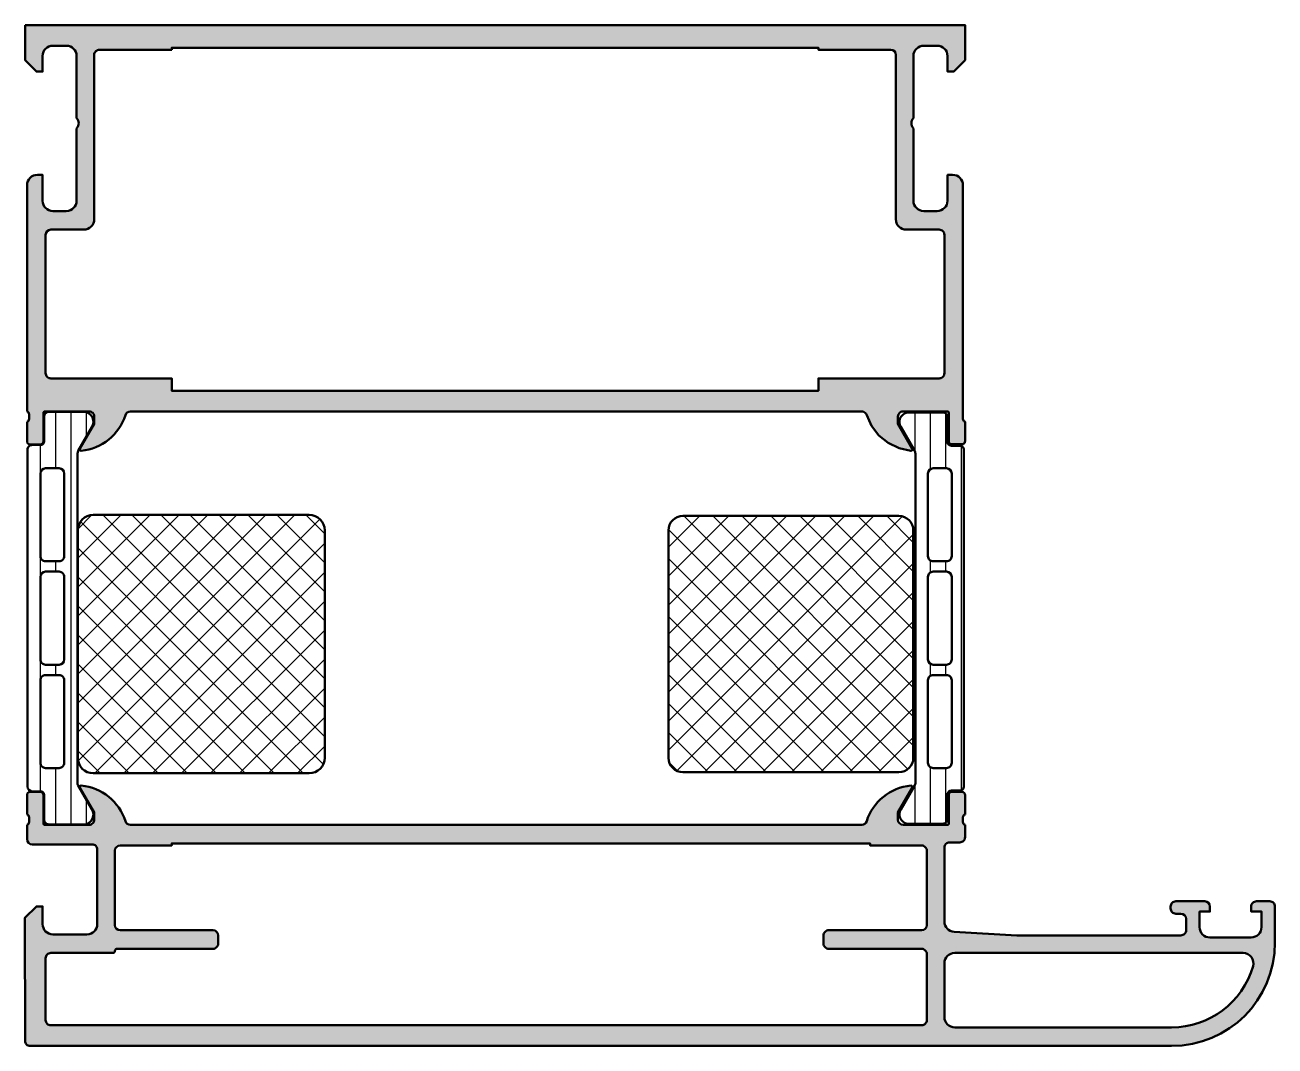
# Model space of a CAD drawing. Extents: x 0 to 121, y 0 to 99.
import ezdxf

# ---------------------------------------------------------------- set-up
doc = ezdxf.new("R2010")
doc.units = 0
for name, color, linetype, lineweight in [('0S-Alu contour', 7, 'Continuous', 50), ('0S-Alu hatch', 252, 'Continuous', 25), ('0S-Plastic contour', 254, 'Continuous', 50), ('0S-Plastic hatch', 253, 'Continuous', 25), ('0S-PT contour', 91, 'Continuous', 50), ('0S-PT hatch', 103, 'Continuous', 25)]:
    doc.layers.add(name, color=color, linetype=linetype, lineweight=lineweight)
pattern_1 = [(90, (0, 0), (-1.4859, 0), [])]
pattern_2 = [(135, (0, 0), (-1.403165018917055, -1.403165018917055), []), (225, (0, 0), (1.403165018917055, -1.403165018917055), [])]

# ---------------------------------------------------------------- blocks, each defined once
blk = doc.blocks.new('430940__89D6BEB5_D239_4AF8_B00B_056425377C79_')
at = {"layer": '0S-Alu hatch'}
h = blk.add_hatch(color=256, dxfattribs=at)
edge = h.paths.add_edge_path()
edge.add_line((0.5001099030181138, -2.0553801505e-06), (111.0000000000002, 2.0553801505e-06))
edge.add_arc((111.0000000000002, 10.0000020553799), 9.999999999999755, 270.0000000000001, 360)
edge.add_line((121, 10.00000205537991), (121.0000152587891, 13.49999794462006))
edge.add_arc((120.5000188981459, 13.5000015839766), 0.4999963606564967, 359.9995829571354, 450.0004170425861)
edge.add_line((120.5000152587893, 13.99999794461985), (119.1999969482424, 13.99999794461983))
edge.add_arc((119.2000034754479, 13.50000667616944), 0.4999912684929991, 90.00074797571786, 180.0010005793681)
edge.add_line((118.7000122070311, 13.49999794462002), (118.7000122070313, 12.99999794461985))
edge.add_line((118.7000122070313, 12.99999794461985), (119.7000122070313, 12.99999794462009))
edge.add_line((119.7000122070313, 12.99999794462009), (119.7000122070315, 11.49999718167997))
edge.add_ellipse((118.7000061604597, 11.50000322825195), major_axis=(-1.000006046590035, 0), ratio=1, start_angle=90.00034644094, end_angle=179.9996535603676, ccw=False)
edge.add_line((118.7000122070313, 10.49999718168019), (114.699996948242, 10.49999718168057))
edge.add_ellipse((114.6999984471489, 11.49998342189136), major_axis=(-0.9999862402119166, 0), ratio=1, start_angle=-0.0007883886572130905, end_angle=89.9999141177799, ccw=False)
edge.add_line((113.7000122070316, 11.49999718168023), (113.7000122070314, 12.99999794461983))
edge.add_line((113.7000122070314, 12.99999794461983), (114.7000122070313, 12.99999794461985))
edge.add_line((114.7000122070313, 12.99999794461985), (114.7000122070313, 13.49999794461962))
edge.add_arc((114.1999973509009, 13.49998308848943), 0.5000148563511182, 0.0017023368733013, 89.99829766346576)
edge.add_line((114.200012207031, 13.99999794461985), (111.3999938964846, 13.99999794461985))
edge.add_arc((111.4000004236905, 13.50000667616939), 0.4999912684930684, 90.00074797575367, 180.0010005793681)
edge.add_line((110.9000091552736, 13.49999794461963), (110.9000091552736, 13.30000099637699))
edge.add_arc((111.3999911700296, 13.29998301113365), 0.4999820150794666, 179.9979389686669, 270.0020610312392)
edge.add_line((111.4000091552732, 12.80000099637766), (111.9000091552735, 12.80000099637766))
edge.add_ellipse((111.9000064144058, 12.2999982555099), major_axis=(-0.500002740875278, 0), ratio=1, start_angle=180.0003140784808, end_angle=269.99968592142704, ccw=False)
edge.add_line((112.4000091552736, 12.30000099637764), (112.4000091552737, 11.19999629953174))
edge.add_ellipse((111.9000091552738, 11.19999629953184), major_axis=(-0.4999999999998864, 0), ratio=1, start_angle=89.99999999999352, end_angle=180, ccw=False)
edge.add_line((111.9000091552737, 10.69999629953195), (95.99999999999397, 10.69999629953154))
edge.add_line((95.99999999999397, 10.69999629953154), (89.94296545923054, 11.0461126139065))
edge.add_ellipse((90.00001525878908, 12.04448394781485), major_axis=(-0.9999999999998042, 0), ratio=1, start_angle=0, end_angle=86.72951155916309, ccw=False)
edge.add_line((89.00001525878925, 12.04448394781484), (89.00001525878932, 19.19999641874088))
edge.add_ellipse((89.50001525878945, 19.19999641874097), major_axis=(-0.5000000000001137, 0), ratio=1, start_angle=269.99999999999187, end_angle=360, ccw=False)
edge.add_line((89.5000152587895, 19.69999641874109), (90.50021775670972, 19.69999641874062))
edge.add_arc((90.50021775671019, 20.19999641874067), 0.5000000000000462, 269.9999999999479, 360.0022381144864)
edge.add_line((91.00021775632875, 20.20001594997358), (91.00017088366342, 21.39995721232548))
edge.add_ellipse((91.0789467606568, 21.66727226991829), major_axis=(-0.2786807829971952, 0), ratio=1, start_angle=-1.1645893740972042, end_angle=73.58012358051508, ccw=False)
edge.add_line((90.80032354318277, 21.6729363229142), (90.80032354318278, 22.12653032291418))
edge.add_ellipse((91.07919163882598, 22.1321909823912), major_axis=(-0.2789255417371569, 0), ratio=1, start_angle=-73.5754054446532, end_angle=1.1628700728790022, ccw=False)
edge.add_line((91.00032454318283, 22.39973432291416), (91.00032454318283, 24.27974532292274))
edge.add_arc((90.70032454318282, 24.2797453229227), 0.3000000000000114, 0, 90.00000000001357)
edge.add_line((90.70032454318275, 24.57974532292271), (89.72035022413995, 24.57974532292271))
edge.add_arc((89.72035022413996, 24.27974532292271), 0.3000000000000007, 90.00000000000273, 180)
edge.add_line((89.42035022413998, 24.2797453229227), (89.42035022413998, 21.51974732292264))
edge.add_ellipse((89.29995101476113, 21.51990245742781), major_axis=(-0.120399309324289, 0), ratio=1, start_angle=95.19421834503231, end_angle=179.926174369999, ccw=False)
edge.add_line((89.3108510154019, 21.3999975631499), (85.00017088208732, 21.39999756314991))
edge.add_ellipse((85.00017088208736, 21.89999756315003), major_axis=(-0.5000000000001208, 0), ratio=1, start_angle=0, end_angle=89.99999999999511, ccw=False)
edge.add_line((84.50017088208725, 21.89999756315009), (84.50017088208719, 22.59999756315025))
edge.add_line((84.50017088208719, 22.59999756315025), (85.88166633970972, 24.99281788617765))
edge.add_arc((85.76205109743891, 25.06187777850181), 0.1381197846484355, 330.0000000000248, 455.6225775508252)
edge.add_arc((86.23839412325992, 20.22338870130226), 5.000000000000078, 95.6225775507819, 162.2515836439212)
edge.add_ellipse((81.00017101081343, 21.89999752194774), major_axis=(-0.4999998648394492, 0), ratio=1, start_angle=90.00000000011562, end_angle=162.2515836440502, ccw=False)
edge.add_line((81.00017101081444, 21.39999765710829), (10.20010984489423, 21.39999788649578))
edge.add_ellipse((10.20010984489436, 21.89999788650211), major_axis=(-0.5000000000063274, 0), ratio=1, start_angle=17.74841635605452, end_angle=89.99999999998488, ccw=False)
edge.add_arc((4.961886603721071, 20.22338902465494), 4.999999999992988, 17.74841635606655, 84.37742244920501)
edge.add_arc((5.438229629542633, 25.06187810184734), 0.1381197846484127, 84.37742244922123, 210.0000000000061)
edge.add_line((5.318614387271879, 24.99281820952312), (6.700109844894313, 22.59999788649569))
edge.add_line((6.700109844894313, 22.59999788649569), (6.700109844894343, 21.89999788649594))
edge.add_ellipse((6.200109844894351, 21.89999788649595), major_axis=(-0.499999999999992, 0), ratio=1, start_angle=89.9999999999992, end_angle=180, ccw=False)
edge.add_line((6.200109844894344, 21.39999788649595), (1.88942971138826, 21.39999788649595))
edge.add_ellipse((1.900329096168503, 21.51990221785643), major_axis=(-0.1203986929646247, 0), ratio=1, start_angle=0.07371199969941244, end_angle=84.80604927743349, ccw=False)
edge.add_line((1.779930502841382, 21.51974732292268), (1.779930502841381, 24.27974532292274))
edge.add_arc((1.4799305028414, 24.27974532292274), 0.2999999999999809, 0, 90.00000000000033)
edge.add_line((1.479930502841398, 24.57974532292272), (0.4999561837986142, 24.57974532292272))
edge.add_arc((0.499956183798587, 24.27974532292274), 0.2999999999999829, 89.99999999999481, 180)
edge.add_line((0.199956183798604, 24.27974532292275), (0.1999561837985766, 22.39973432291423))
edge.add_ellipse((0.1210890881554372, 22.13219098239126), major_axis=(-0.2789255417371632, 0), ratio=1, start_angle=178.8371299271176, end_angle=253.5754054446522, ccw=False)
edge.add_line((0.3999571837986195, 22.12653032291422), (0.3999571837985627, 21.6729363229142))
edge.add_ellipse((0.1213339705786557, 21.66727227000477), major_axis=(-0.2786807787421774, 0), ratio=1, start_angle=106.41987641949629, end_angle=181.1645893740966, ccw=False)
edge.add_line((0.2001098463693434, 21.39995721649346), (0.2001606268146929, 19.99988062760951))
edge.add_arc((0.7001606264857938, 19.99989876249069), 0.4999999999999747, 180.0020781043473, 269.9999999999938)
edge.add_line((0.7001606264857393, 19.49989876249071), (6.499954217783536, 19.49989876249095))
edge.add_ellipse((6.499957857140531, 18.99990240184788), major_axis=(-0.4999963606563084, 0), ratio=1, start_angle=179.9995829580094, end_angle=270.00041704262736, ccw=False)
edge.add_line((6.999954217783594, 18.99989876249172), (6.999954217783709, 11.7999018142489))
edge.add_ellipse((5.999954217783709, 11.79990181424898), major_axis=(-1, 0), ratio=1, start_angle=90.00000000250941, end_angle=180, ccw=False)
edge.add_line((5.999954217827507, 10.79990181424898), (2.699966424858671, 10.79990181410386))
edge.add_ellipse((2.699966424814868, 11.7999018141038), major_axis=(-0.9999999999999378, 0), ratio=1, start_angle=0, end_angle=90.00000000250981, ccw=False)
edge.add_line((1.69996642481493, 11.79990181410388), (1.699966424815073, 13.4998987624905))
edge.add_line((1.699966424815073, 13.4998987624905), (1.099960321299166, 13.49989876249101))
edge.add_line((1.099960321299166, 13.49989876249101), (-0.000109903018398, 12.39983616420023))
edge.add_line((-0.000109903018398, 12.39983616420023), (0.0001099030183696, 0.4999979446197074))
edge.add_arc((0.4998688716573268, 0.4997569132588068), 0.4997590267630903, 179.9723665216412, 270.027633478335)
edge = h.paths.add_edge_path()
edge.add_line((86.80000305168959, 2.000020832734692), (2.50020145575246, 2.00002083280323))
edge.add_ellipse((2.499904409006425, 2.499723786057025), major_axis=(-0.4997030415430086, 0), ratio=1, start_angle=-0.03405928016030657, end_angle=90.03405928011898, ccw=False)
edge.add_line((2.00020145575263, 2.500020832803443), (2.000201455752744, 8.499901814176466))
edge.add_ellipse((2.50020145575273, 8.499901814176425), major_axis=(-0.4999999999999858, 0), ratio=1, start_angle=269.9999999999951, end_angle=360, ccw=False)
edge.add_line((2.500201455752772, 8.999901814176411), (8.499954503886128, 8.999901814176411))
edge.add_arc((8.499912542191641, 9.1999437758863), 0.2000419661109253, 270.0120186181915, 360.0120186181893)
edge.add_ellipse((8.899954503897709, 9.199985737592446), major_axis=(-0.1999999999961783, 0), ratio=1, start_angle=270.0000000033317, end_angle=360, ccw=False)
edge.add_line((8.899954503886079, 9.399985737588622), (18.19995450388595, 9.399985737588567))
edge.add_arc((18.19995450388608, 9.899985737588464), 0.499999999999897, 269.999999999985, 360)
edge.add_line((18.69995450388598, 9.899985737588363), (18.69995450388606, 10.69999107816478))
edge.add_arc((18.19995450388622, 10.69999107816493), 0.4999999999998366, 0, 89.9999999999992)
edge.add_line((18.19995450388623, 11.19999107816477), (9.199954503885492, 11.19999107816477))
edge.add_ellipse((9.1999545038857, 11.69999107816452), major_axis=(-0.4999999999997513, 0), ratio=1, start_angle=0, end_angle=89.99999999997618, ccw=False)
edge.add_line((8.699954503885948, 11.69999107816464), (8.69995450388603, 18.89999565580122))
edge.add_ellipse((9.199954503886008, 18.89999565580125), major_axis=(-0.4999999999999787, 0), ratio=1, start_angle=270.00000000001364, end_angle=360, ccw=False)
edge.add_line((9.19995450388589, 19.39999565580123), (14.19995602976499, 19.39999565580149))
edge.add_line((14.19995602976499, 19.39999565580149), (14.19995602976499, 19.59999260404342))
edge.add_line((14.19995602976499, 19.59999260404342), (81.79997863769562, 19.59999260405331))
edge.add_line((81.79997863769562, 19.59999260405331), (81.79997863769567, 19.39999565580149))
edge.add_line((81.79997863769567, 19.39999565580149), (86.79998016357416, 19.39999565580152))
edge.add_ellipse((86.79998016357435, 18.89999565580145), major_axis=(-0.500000000000071, 0), ratio=1, start_angle=180, end_angle=270.0000000000228, ccw=False)
edge.add_line((87.29998016357443, 18.89999565580177), (87.29998016357439, 11.69999107816469))
edge.add_ellipse((86.79998016357449, 11.69999107816463), major_axis=(-0.4999999999998864, 0), ratio=1, start_angle=90.00000000000648, end_angle=180, ccw=False)
edge.add_line((86.79998016357457, 11.19999107816475), (77.79998016357459, 11.19999107816497))
edge.add_arc((77.79998016357438, 10.6999910781651), 0.4999999999998721, 89.99999999997557, 180)
edge.add_line((77.2999801635745, 10.69999107816524), (77.29998016357439, 9.899985737588173))
edge.add_arc((77.7999801635743, 9.899985737588516), 0.4999999999999148, 180, 270.0000000000196)
edge.add_line((77.79998016357447, 9.3999857375886), (86.79998016357438, 9.399985737588139))
edge.add_ellipse((86.79998016357449, 8.899985737588265), major_axis=(-0.4999999999998721, 0), ratio=1, start_angle=180, end_angle=270.00000000001467, ccw=False)
edge.add_line((87.29998016357438, 8.899985737588324), (87.29998016357438, 2.499997944620069))
edge.add_ellipse((86.80030008483786, 2.499700911471208), major_axis=(-0.4996801670216898, 0), ratio=1, start_angle=89.96594071989051, end_angle=180.0340592801817, ccw=False)
edge = h.paths.add_edge_path()
edge.add_ellipse((89.99946883261349, 2.799390202364227), major_axis=(-0.9994081483486672, 0), ratio=1, start_angle=-0.033950802144318004, end_angle=90.0339508021525, ccw=False)
edge.add_line((89.00006085972062, 2.799982404906964), (89.00006103515625, 7.999997868323951))
edge.add_ellipse((90.00006103515636, 7.999997868324065), major_axis=(-1.000000000000113, 0), ratio=1, start_angle=270.0000000000065, end_angle=360, ccw=False)
edge.add_line((90.00006103515625, 8.99999786832418), (117.916645570284, 8.999998493939682))
edge.add_ellipse((117.9166455702839, 7.999998493938399), major_axis=(-1.000000000001282, 0), ratio=1, start_angle=163.872350679741, end_angle=269.99999999999676, ccw=False)
edge.add_ellipse((111.0000042706523, 10.00000077280167), major_axis=(-8.199995554390666, 0), ratio=1, start_angle=90.00000000000023, end_angle=163.8723506797454, ccw=False)
edge.add_line((111.0000042706524, 1.800005218411001), (90.00006103515646, 1.799982229471345))
at = {"layer": '0S-Alu contour', "color": 7}
for points in [[(0.199956183798604, 24.27974532292275), (0.1999561837985766, 22.39973432291423)], [(1.479930502841398, 24.57974532292272), (0.4999561837986142, 24.57974532292272)], [(1.779930502841382, 21.51974732292268), (1.779930502841381, 24.27974532292274)], [(5.318614387271879, 24.99281820952312), (6.700109844894313, 22.59999788649569), (6.700109844894343, 21.89999788649594)], [(84.50017088208725, 21.89999756315009), (84.50017088208719, 22.59999756315025), (85.88166633970972, 24.99281788617765)], [(89.42035022413998, 24.2797453229227), (89.42035022413998, 21.51974732292264)], [(90.70032454318275, 24.57974532292271), (89.72035022413995, 24.57974532292271)], [(91.00032454318283, 22.39973432291416), (91.00032454318283, 24.27974532292274)], [(0.3999571837986195, 22.12653032291422), (0.3999571837985627, 21.6729363229142)], [(90.80032354318277, 21.6729363229142), (90.80032354318278, 22.12653032291418)], [(0.2001098463693434, 21.39995721649346), (0.2001606268146929, 19.99988062760951)], [(6.200109844894344, 21.39999788649595), (1.88942971138826, 21.39999788649595)], [(81.00017101081444, 21.39999765710829), (10.20010984489423, 21.39999788649578)], [(89.3108510154019, 21.3999975631499), (85.00017088208732, 21.39999756314991)], [(91.00021775632875, 20.20001594997358), (91.00017088366342, 21.39995721232548)], [(0.7001606264857393, 19.49989876249071), (6.499954217783536, 19.49989876249095)], [(9.19995450388589, 19.39999565580123), (14.19995602976499, 19.39999565580149), (14.19995602976499, 19.59999260404342), (81.79997863769562, 19.59999260405331), (81.79997863769567, 19.39999565580149), (86.79998016357416, 19.39999565580152)], [(89.5000152587895, 19.69999641874109), (90.50021775670972, 19.69999641874062)], [(6.999954217783594, 18.99989876249172), (6.999954217783709, 11.7999018142489)], [(8.699954503885948, 11.69999107816464), (8.69995450388603, 18.89999565580122)], [(87.29998016357443, 18.89999565580177), (87.29998016357439, 11.69999107816469)], [(89.00001525878925, 12.04448394781484), (89.00001525878932, 19.19999641874088)], [(1.69996642481493, 11.79990181410388), (1.699966424815073, 13.4998987624905), (1.099960321299166, 13.49989876249101), (-0.000109903018398, 12.39983616420023), (0.0001099030183696, 0.4999979446197074)], [(110.9000091552736, 13.49999794461963), (110.9000091552736, 13.30000099637699)], [(114.200012207031, 13.99999794461985), (111.3999938964846, 13.99999794461985)], [(113.7000122070316, 11.49999718168023), (113.7000122070314, 12.99999794461983), (114.7000122070313, 12.99999794461985), (114.7000122070313, 13.49999794461962)], [(118.7000122070311, 13.49999794462002), (118.7000122070313, 12.99999794461985), (119.7000122070313, 12.99999794462009), (119.7000122070315, 11.49999718167997)], [(120.5000152587893, 13.99999794461985), (119.1999969482424, 13.99999794461983)], [(121, 10.00000205537991), (121.0000152587891, 13.49999794462006)], [(111.4000091552732, 12.80000099637766), (111.9000091552735, 12.80000099637766)], [(112.4000091552736, 12.30000099637764), (112.4000091552737, 11.19999629953174)], [(18.19995450388623, 11.19999107816477), (9.199954503885492, 11.19999107816477)], [(86.79998016357457, 11.19999107816475), (77.79998016357459, 11.19999107816497)], [(111.9000091552737, 10.69999629953195), (95.99999999999397, 10.69999629953154), (89.94296545923054, 11.0461126139065)], [(5.999954217827507, 10.79990181424898), (2.699966424858671, 10.79990181410386)], [(18.69995450388598, 9.899985737588363), (18.69995450388606, 10.69999107816478)], [(77.2999801635745, 10.69999107816524), (77.29998016357439, 9.899985737588173)], [(118.7000122070313, 10.49999718168019), (114.699996948242, 10.49999718168057)], [(2.00020145575263, 2.500020832803443), (2.000201455752744, 8.499901814176466)], [(2.500201455752772, 8.999901814176411), (8.499954503886128, 8.999901814176411)], [(8.899954503886079, 9.399985737588622), (18.19995450388595, 9.399985737588567)], [(77.79998016357447, 9.3999857375886), (86.79998016357438, 9.399985737588139)], [(87.29998016357438, 8.899985737588324), (87.29998016357438, 2.499997944620069)], [(90.00006103515625, 8.99999786832418), (117.916645570284, 8.999998493939682)], [(89.00006085972062, 2.799982404906964), (89.00006103515625, 7.999997868323951)], [(86.80000305168959, 2.000020832734692), (2.50020145575246, 2.00002083280323)], [(111.0000042706524, 1.800005218411001), (90.00006103515646, 1.799982229471345)], [(0.5001099030181138, -2.0553801505e-06), (111.0000000000002, 2.0553801505e-06)]]:
    blk.add_lwpolyline(points, dxfattribs=at)
for centre, radius, start, end in [((0.499956183798587, 24.27974532292274), 0.2999999999999829, 89.99999999999481, 180), ((1.4799305028414, 24.27974532292274), 0.2999999999999809, 0, 90.00000000000033), ((5.438229629542633, 25.06187810184734), 0.1381197846484127, 84.37742244922123, 210.0000000000061), ((4.961886603721071, 20.22338902465494), 4.999999999992988, 17.74841635606655, 84.37742244920501), ((86.23839412325992, 20.22338870130226), 5.000000000000078, 95.6225775507819, 162.2515836439212), ((85.76205109743891, 25.06187777850181), 0.1381197846484355, 330.0000000000248, 95.62257755082528), ((89.72035022413996, 24.27974532292271), 0.3000000000000007, 90.00000000000273, 180), ((90.70032454318282, 24.2797453229227), 0.3000000000000114, 0, 90.00000000001357), ((0.7001606264857938, 19.99989876249069), 0.4999999999999747, 180.0020781043473, 269.9999999999938), ((90.50021775671019, 20.19999641874067), 0.5000000000000462, 269.9999999999479, 0.0022381144863909), ((111.4000004236905, 13.50000667616939), 0.4999912684930684, 90.00074797575367, 180.0010005793681), ((114.1999973509009, 13.49998308848943), 0.5000148563511182, 0.0017023368733013, 89.99829766346576), ((119.2000034754479, 13.50000667616944), 0.4999912684929991, 90.00074797571786, 180.0010005793681), ((120.5000188981459, 13.5000015839766), 0.4999963606564967, 359.9995829571354, 90.00041704258616), ((111.3999911700296, 13.29998301113365), 0.4999820150794666, 179.9979389686669, 270.0020610312392), ((18.19995450388622, 10.69999107816493), 0.4999999999998366, 0, 89.9999999999992), ((77.79998016357438, 10.6999910781651), 0.4999999999998721, 89.99999999997557, 180), ((18.19995450388608, 9.899985737588464), 0.499999999999897, 269.999999999985, 0), ((77.7999801635743, 9.899985737588516), 0.4999999999999148, 180, 270.0000000000196), ((111.0000000000002, 10.0000020553799), 9.999999999999755, 270.0000000000001, 0), ((8.499912542191641, 9.1999437758863), 0.2000419661109253, 270.0120186181915, 0.0120186181892993), ((0.4998688716573268, 0.4997569132588068), 0.4997590267630903, 179.9723665216412, 270.027633478335)]:
    blk.add_arc(centre, radius, start, end, dxfattribs=at)
at = {"layer": '0S-Alu contour', "color": 7, "extrusion": (0, 0, -1)}
for centre, radius, start, end in [((-0.1210890881554372, 22.13219098239126), 0.2789255417371633, 106.4245945553478, 181.1628700728825), ((-6.200109844894351, 21.89999788649595), 0.499999999999992, 180, 270.0000000000008), ((-85.00017088208736, 21.89999756315003), 0.5000000000001208, 270.0000000000049, 0), ((-91.07919163882598, 22.1321909823912), 0.2789255417371569, 358.837129927121, 73.57540544465317), ((-0.1213339705786557, 21.66727227000477), 0.2786807787421774, 178.8354106259034, 253.5801235805037), ((-1.900329096168503, 21.51990221785643), 0.1203986929646247, 275.1939507225665, 359.9262880003006), ((-10.20010984489436, 21.89999788650211), 0.5000000000063274, 270.0000000000151, 342.2515836439455), ((-81.00017101081343, 21.89999752194774), 0.4999998648394492, 197.7484163559499, 269.9999999998844), ((-89.29995101476113, 21.51990245742781), 0.120399309324289, 180.0738256300011, 264.8057816549677), ((-91.0789467606568, 21.66727226991829), 0.2786807829971952, 286.4198764194849, 1.164589374097237), ((-6.499957857140531, 18.99990240184788), 0.4999963606563084, 89.99958295737262, 180.0004170419907), ((-9.199954503886008, 18.89999565580125), 0.4999999999999787, 0, 89.99999999998634), ((-86.79998016357435, 18.89999565580145), 0.500000000000071, 89.9999999999772, 180), ((-89.50001525878945, 19.19999641874097), 0.5000000000001137, 0, 90.00000000000813), ((-111.9000064144058, 12.2999982555099), 0.500002740875278, 90.00031407857298, 179.9996859215192), ((-2.699966424814868, 11.7999018141038), 0.9999999999999378, 269.9999999974902, 0), ((-5.999954217783709, 11.79990181424898), 1, 180, 269.9999999974906), ((-9.1999545038857, 11.69999107816452), 0.4999999999997513, 270.0000000000238, 0), ((-86.79998016357449, 11.69999107816463), 0.4999999999998864, 180, 269.9999999999935), ((-90.00001525878908, 12.04448394781485), 0.9999999999998042, 273.2704884408369, 0), ((-111.9000091552738, 11.19999629953184), 0.4999999999998864, 180, 270.0000000000065), ((-114.6999984471489, 11.49998342189136), 0.9999862402119166, 270.0000858822201, 0.0007883886572085), ((-118.7000061604597, 11.50000322825195), 1.000006046590035, 180.0003464396325, 269.99965355906), ((-2.50020145575273, 8.499901814176425), 0.4999999999999858, 0, 90.00000000000487), ((-8.899954503897709, 9.199985737592446), 0.1999999999961783, 0, 89.99999999666831), ((-86.79998016357449, 8.899985737588265), 0.4999999999998721, 89.99999999998533, 180), ((-90.00006103515636, 7.999997868324065), 1.000000000000113, 0, 89.99999999999349), ((-117.9166455702839, 7.999998493938399), 1.000000000001282, 90.00000000000325, 196.1276493202591), ((-111.0000042706523, 10.00000077280167), 8.199995554390666, 196.1276493202546, 269.9999999999998), ((-2.499904409006425, 2.499723786057025), 0.4997030415430087, 269.965940719881, 0.0340592801602417), ((-86.80030008483786, 2.499700911471208), 0.4996801670216898, 179.9659407198183, 270.0340592801095), ((-89.99946883261349, 2.799390202364227), 0.9994081483486672, 269.9660491978475, 0.0339508021442834)]:
    blk.add_arc(centre, radius, start, end, dxfattribs=at)
blk = doc.blocks.new('284257__D8D2D75E_A580_427C_8607_93364A42FB39___847B2376_C33D_433B_8EE6_EFA4576838C0_')
at = {"layer": '0S-Plastic hatch'}
h = blk.add_hatch(dxfattribs=at)
h.set_pattern_fill('ANSI31', color=256, scale=0.4680000000000001, angle=45, style=0)
h.set_pattern_definition(pattern_1)
edge = h.paths.add_edge_path()
edge.add_ellipse((90.49245555487038, 25.10995421232548), major_axis=(-0.4000000000000074, 0), ratio=1, start_angle=90, end_angle=179.9999730418353, ccw=False)
edge.add_line((90.49245555487038, 24.70995421232547), (89.68212422153712, 24.70995421232547))
edge.add_arc((89.68212422159694, 24.30995421226568), 0.4000000000597908, 90.0000000085656, 180.0079248514409)
edge.add_line((89.28212422536333, 24.30989888636554), (89.28245616811508, 21.91000851431059))
edge.add_ellipse((88.88246019449566, 21.90995318976395), major_axis=(-0.3999959774454568, 0), ratio=1, start_angle=90.00000000001017, end_angle=180.0079247373388, ccw=False)
edge.add_line((88.88246019449574, 21.50995721231849), (85.41325737007452, 21.50995721232545))
edge.add_ellipse((85.54822670576232, 22.39977528704832), major_axis=(-0.8999960709244792, 0), ratio=1, start_angle=-32.87455833007891, end_angle=81.37500998567953, ccw=False)
edge.add_line((84.79235512955503, 22.88829456810223), (86.1120463146036, 25.17406706421561))
edge.add_arc((85.59243105449629, 25.47406703338346), 0.6000000000309215, 330.0000034014354, 360.0082194387976)
edge.add_line((86.1924310483533, 25.47415310714504), (86.18786170593926, 57.32593346512452))
edge.add_arc((85.58786171211291, 57.32584739127561), 0.6000000000002814, 0.0082194471338564, 29.99999659934545)
edge.add_line((86.10747697218959, 57.62584736043522), (84.7877857871409, 59.91161985654889))
edge.add_ellipse((85.54365736334827, 60.40013913760265), major_axis=(-0.899996070924465, 0), ratio=1, start_angle=-81.3750099856793, end_angle=32.87455833006783, ccw=False)
edge.add_line((85.40868802766047, 61.28995721232549), (88.87789085208149, 61.28995721233247))
edge.add_ellipse((88.87789085208146, 60.88996123488691), major_axis=(-0.3999959774455632, 0), ratio=1, start_angle=180.0005972206157, end_angle=269.99999999999795, ccw=False)
edge.add_line((89.2778868295053, 60.88996540422709), (89.27755488294913, 58.49001553742838))
edge.add_arc((89.67755487912304, 58.48996021232546), 0.4000000000000016, 179.9920752627532, 270)
edge.add_line((89.67755487912304, 58.08996021232545), (90.4924708831615, 58.08996021232548))
edge.add_ellipse((90.49247088316147, 57.68996021232549), major_axis=(-0.3999999999999986, 0), ratio=1, start_angle=179.9999730553583, end_angle=269.99999999999795, ccw=False)
edge.add_line((90.89247088316144, 57.68996002413287), (90.89245555487035, 25.10995402413286))
edge = h.paths.add_edge_path()
edge.add_line((89.70684859168568, 47.40053896446947), (89.70684859168568, 55.40055117115663))
edge.add_arc((89.20686385047478, 55.40055117116184), 0.4999847412109091, 0, 90)
edge.add_line((89.20686385047478, 55.90053591237275), (87.90685316932237, 55.90053591237275))
edge.add_arc((87.90685316932237, 55.40052065358371), 0.5000152587890412, 90, 180)
edge.add_line((87.40683791053333, 55.40052065357851), (87.40683791053333, 47.4005389644746))
edge.add_arc((87.90683427117666, 47.40053532511794), 0.4999963606565677, 179.9995829571354, 270.0004170425911)
edge.add_line((87.90683791053334, 46.90053896447461), (89.20683201680123, 46.90053896447461))
edge.add_arc((89.20684858959804, 47.4005389662876), 0.500000002087643, 269.9981008973838, 360)
edge = h.paths.add_edge_path()
edge.add_line((89.70684859168568, 37.39683207964129), (89.70684859168568, 45.40053896446941))
edge.add_arc((89.20684859168568, 45.40053896447462), 0.5, 0, 90)
edge.add_line((89.20684859168568, 45.90053896447462), (87.90683791053335, 45.90053896447461))
edge.add_arc((87.90683791053334, 45.40053896447462), 0.4999999999999929, 89.99999999999837, 180)
edge.add_line((87.40683791053333, 45.40053896446943), (87.40683791053333, 37.3968320796413))
edge.add_arc((87.90683791053335, 37.39683207964649), 0.5000000000000142, 180, 269.9999999988063)
edge.add_line((87.90683791052292, 36.89683207964648), (89.20684859167527, 36.89683207964649))
edge.add_arc((89.20684859168568, 37.39683207964648), 0.4999999999999929, 269.999999998808, 360)
edge = h.paths.add_edge_path()
edge.add_line((89.70684859169609, 27.39683513175362), (89.70684859169609, 35.39683207964129))
edge.add_arc((89.20684858953877, 35.39683207776382), 0.5000000021573215, 0, 90.00189908949562)
edge.add_line((89.20683201685647, 35.89683207964649), (87.90683791054371, 35.89683207964649))
edge.add_arc((87.906834271187, 35.39683571900324), 0.4999963606565038, 89.9995829574057, 180.0004170428646)
edge.add_line((87.40683791054376, 35.39683207964647), (87.40683791054374, 27.39683513175876))
edge.add_arc((87.90683427118714, 27.39683149240213), 0.4999963606566246, 179.9995829571354, 270.0004170425845)
edge.add_line((87.90683791054374, 26.89683513175876), (89.20683201681162, 26.89683513175876))
edge.add_arc((89.20684858960846, 27.39683513357174), 0.5000000020876358, 269.9981008973821, 360)
at = {"layer": '0S-Alu contour', "color": 7}
for points in [[(89.20686385047478, 55.90053591237275), (87.90685316932237, 55.90053591237275)], [(87.40683791053333, 55.40052065357851), (87.40683791053333, 47.4005389644746)], [(89.70684859168568, 47.40053896446947), (89.70684859168568, 55.40055117115663)], [(87.90683791053334, 46.90053896447461), (89.20683201680123, 46.90053896447461)], [(87.40683791053333, 45.40053896446943), (87.40683791053333, 37.3968320796413)], [(89.20684859168568, 45.90053896447462), (87.90683791053335, 45.90053896447461)], [(89.70684859168568, 37.39683207964129), (89.70684859168568, 45.40053896446941)], [(87.90683791052292, 36.89683207964648), (89.20684859167527, 36.89683207964649)], [(87.40683791054376, 35.39683207964647), (87.40683791054374, 27.39683513175876)], [(89.20683201685647, 35.89683207964649), (87.90683791054371, 35.89683207964649)], [(89.70684859169609, 27.39683513175362), (89.70684859169609, 35.39683207964129)], [(87.90683791054374, 26.89683513175876), (89.20683201681162, 26.89683513175876)]]:
    blk.add_lwpolyline(points, dxfattribs=at)
for centre, radius, start, end in [((87.90685316932237, 55.40052065358371), 0.5000152587890412, 90, 180), ((89.20686385047478, 55.40055117116184), 0.4999847412109091, 0, 90), ((87.90683427117666, 47.40053532511794), 0.4999963606565677, 179.9995829571354, 270.0004170425911), ((89.20684858959804, 47.4005389662876), 0.500000002087643, 269.9981008973838, 0), ((87.90683791053334, 45.40053896447462), 0.4999999999999929, 89.99999999999837, 180), ((89.20684859168568, 45.40053896447462), 0.5, 0, 90), ((87.90683791053335, 37.39683207964649), 0.5000000000000142, 180, 269.9999999988063), ((89.20684859168568, 37.39683207964648), 0.4999999999999929, 269.999999998808, 0), ((87.906834271187, 35.39683571900324), 0.4999963606565038, 89.9995829574057, 180.0004170428646), ((89.20684858953877, 35.39683207776382), 0.5000000021573215, 0, 90.00189908949562), ((87.90683427118714, 27.39683149240213), 0.4999963606566246, 179.9995829571354, 270.0004170425845), ((89.20684858960846, 27.39683513357174), 0.5000000020876358, 269.9981008973821, 0)]:
    blk.add_arc(centre, radius, start, end, dxfattribs=at)
at = {"layer": '0S-Plastic contour', "color": 7}
for points in [[(85.40868802766047, 61.28995721232549), (88.87789085208149, 61.28995721233247)], [(89.2778868295053, 60.88996540422709), (89.27755488294913, 58.49001553742838)], [(86.10747697218959, 57.62584736043522), (84.7877857871409, 59.91161985654889)], [(89.67755487912304, 58.08996021232545), (90.4924708831615, 58.08996021232548)], [(86.1924310483533, 25.47415310714504), (86.18786170593926, 57.32593346512452)], [(90.89247088316144, 57.68996002413287), (90.89245555487035, 25.10995402413287)], [(84.79235512955503, 22.88829456810223), (86.1120463146036, 25.17406706421561)], [(89.28212422536333, 24.30989888636554), (89.28245616811508, 21.91000851431059)], [(90.49245555487038, 24.70995421232547), (89.68212422153712, 24.70995421232547)], [(88.88246019449574, 21.50995721231849), (85.41325737007452, 21.50995721232545)]]:
    blk.add_lwpolyline(points, dxfattribs=at)
at = {"layer": '0S-Plastic contour', "color": 7, "extrusion": (0, 0, -1)}
for centre, radius, start, end in [((-85.54365736334827, 60.40013913760265), 0.8999960709244652, 327.1254416699323, 81.37500998567928), ((-88.87789085208146, 60.88996123488691), 0.3999959774455632, 90.00000000000205, 179.9994027793843), ((-90.49247088316147, 57.68996021232549), 0.3999999999999986, 90.00000000000205, 180.0000269446418), ((-90.49245555487038, 25.10995421232548), 0.4000000000000074, 180.0000269581648, 270), ((-85.54822670576232, 22.39977528704832), 0.8999960709244794, 278.6249900143205, 32.87455833007887), ((-88.88246019449566, 21.90995318976395), 0.3999959774454568, 179.9920752626612, 269.9999999999898)]:
    blk.add_arc(centre, radius, start, end, dxfattribs=at)
at = {"layer": '0S-Plastic contour', "color": 7}
for centre, radius, start, end in [((89.67755487912304, 58.48996021232546), 0.4000000000000016, 179.9920752627532, 270), ((85.58786171211291, 57.32584739127561), 0.6000000000002814, 0.0082194471338564, 29.99999659934545), ((85.59243105449629, 25.47406703338346), 0.6000000000309215, 330.0000034014354, 0.008219438797602), ((89.68212422159694, 24.30995421226568), 0.4000000000597908, 90.0000000085656, 180.0079248514409)]:
    blk.add_arc(centre, radius, start, end, dxfattribs=at)
blk = doc.blocks.new('430950__77AEBF47_F05A_4FC0_BB0C_E0DDDFE9D34C_')
at = {"layer": '0S-PT hatch'}
h = blk.add_hatch(dxfattribs=at)
h.set_pattern_fill('ANSI37', color=256, scale=0.625, angle=90, style=0)
h.set_pattern_definition(pattern_2)
edge = h.paths.add_edge_path()
edge.add_line((63.69011663362748, 26.4899572123231), (84.59014586592124, 26.48995721232539))
edge.add_arc((84.59014586592109, 27.88995772972382), 1.400000517398435, 270.0000000000064, 359.999980233711)
edge.add_line((85.99014638331944, 27.88995724681869), (85.99014638332024, 49.88995565100007))
edge.add_arc((84.59014482199397, 49.88995565100005), 1.400001561326249, 0, 90)
edge.add_line((84.59014482199397, 51.2899572123263), (63.69011767783525, 51.28995721233008))
edge.add_arc((63.69011767783529, 49.88995349288334), 1.400003719446743, 90.00000000000175, 180)
edge.add_line((62.29011395838854, 49.88995349288335), (62.29011395839077, 27.88995988755953))
edge.add_arc((63.6901166336275, 27.88995988755981), 1.40000267523672, 180, 269.9999999999994)
at = {"layer": '0S-PT contour', "color": 7}
for points in [[(84.59014482199397, 51.2899572123263), (63.69011767783525, 51.28995721233008)], [(62.29011395838854, 49.88995349288335), (62.29011395839077, 27.88995988755953)], [(85.99014638331944, 27.88995724681869), (85.99014638332024, 49.88995565100007)], [(63.69011663362748, 26.4899572123231), (84.59014586592124, 26.48995721232539)]]:
    blk.add_lwpolyline(points, dxfattribs=at)
for centre, radius, start, end in [((63.69011767783529, 49.88995349288334), 1.400003719446743, 90.00000000000175, 180), ((84.59014482199397, 49.88995565100005), 1.400001561326249, 0, 90), ((63.6901166336275, 27.88995988755981), 1.40000267523672, 180, 269.9999999999994), ((84.59014586592109, 27.88995772972382), 1.400000517398435, 270.0000000000064, 359.999980233711)]:
    blk.add_arc(centre, radius, start, end, dxfattribs=at)
blk = doc.blocks.new('430950__681A6F86_EB58_4DAD_AA48_97BAF75CC03D_')
at = {"layer": '0S-PT hatch'}
h = blk.add_hatch(dxfattribs=at)
h.set_pattern_fill('ANSI37', color=256, scale=0.625, angle=90, style=0)
h.set_pattern_definition(pattern_2)
edge = h.paths.add_edge_path()
edge.add_arc((27.51016409640524, 27.8899598917278), 1.500002675236727, 270.0001021862424, 359.999897814315)
edge.add_line((29.01016677163959, 27.88995721649346), (29.01016677163959, 49.88995721649345))
edge.add_arc((27.51016305219744, 49.88995349705131), 1.500003719446763, 0.0001420731681082, 89.99985792812735)
edge.add_line((27.51016677163959, 51.38995721649346), (6.610134346712825, 51.38995721649346))
edge.add_arc((6.61013590803874, 49.88995565516804), 1.500001561326231, 90.00005963819484, 179.9999403640483)
edge.add_line((5.110134346713321, 49.88995721649346), (5.110134346713318, 27.88995721649346))
edge.add_arc((6.610134864111662, 27.8899577338918), 1.500000517398432, 180.0000197662889, 269.999980236827)
edge.add_line((6.610134346712825, 26.38995721649346), (27.51016677163959, 26.38995721649346))
at = {"layer": '0S-PT contour', "color": 7}
for points in [[(27.51016677163959, 51.38995721649346), (6.610134346712825, 51.38995721649346)], [(5.110134346713321, 49.88995721649346), (5.110134346713318, 27.88995721649346)], [(29.01016677163959, 27.88995721649346), (29.01016677163959, 49.88995721649345)], [(6.610134346712825, 26.38995721649346), (27.51016677163959, 26.38995721649346)]]:
    blk.add_lwpolyline(points, dxfattribs=at)
for centre, radius, start, end in [((6.61013590803874, 49.88995565516804), 1.500001561326231, 90.00005963819484, 179.9999403640483), ((27.51016305219744, 49.88995349705131), 1.500003719446763, 0.0001420731681082, 89.99985792812735), ((6.610134864111662, 27.8899577338918), 1.500000517398432, 180.0000197662889, 269.999980236827), ((27.51016409640524, 27.8899598917278), 1.500002675236727, 270.0001021862424, 359.999897814315)]:
    blk.add_arc(centre, radius, start, end, dxfattribs=at)
blk = doc.blocks.new('284257__BC8306FB_064D_4392_9007_10F59B0F1F5C___E5C98D25_A35B_4326_BB4E_493C2B52F655_')
at = {"layer": '0S-Plastic hatch'}
h = blk.add_hatch(dxfattribs=at)
h.set_pattern_fill('ANSI31', color=256, scale=0.4680000000000001, angle=45, style=0)
h.set_pattern_definition(pattern_1)
edge = h.paths.add_edge_path()
edge.add_line((0.2378098468713107, 57.68995999536715), (0.2378251751624121, 25.10995399536714))
edge.add_arc((0.7078251751623537, 25.10995421649346), 0.4699999999999936, 180.0000269581648, 270)
edge.add_line((0.7078251751623535, 24.63995421649347), (1.518156574379753, 24.63995421649335))
edge.add_ellipse((1.518154466602409, 24.30995217488708), major_axis=(-0.330002041612995, 0), ratio=1, start_angle=179.9996340426966, end_angle=269.9996340424279, ccw=False)
edge.add_line((1.848156508208673, 24.30995006710851), (1.847824558098188, 21.9099556751676))
edge.add_arc((2.317820535537161, 21.909953193932), 0.4699959774455228, 179.9996975206365, 269.9999999999964)
edge.add_line((2.317820535537132, 21.43995721648648), (5.792202663379939, 21.43995721649345))
edge.add_arc((5.652054024270422, 22.39977529121631), 0.9699960709244798, 278.3073836119716, 392.7688736445679)
edge.add_line((6.467685663902189, 22.92478710636004), (5.148856174720028, 25.20906710124765))
edge.add_ellipse((5.607857686432875, 25.47406918344252), major_axis=(-0.5300080106208699, 0), ratio=1, start_angle=-0.0001767538282138048, end_angle=29.999759942971593, ccw=False)
edge.add_line((5.077849675814527, 25.47407081846731), (5.08241902337318, 57.32592342734346))
edge.add_ellipse((5.612419017919819, 57.32584739544358), major_axis=(-0.5300000000002708, 0), ratio=1, start_angle=330.0000034006554, end_angle=359.99178055286615, ccw=False)
edge.add_line((5.153425538185385, 57.59084736820124), (6.472255006316222, 59.8751273266269))
edge.add_arc((5.656623366684472, 60.40013914177063), 0.9699960709244592, 327.2311263554322, 441.6926163880323)
edge.add_line((5.796772005793918, 61.35995721649346), (2.322389877950676, 61.35995721650044))
edge.add_arc((2.32238987792331, 60.8899612390828), 0.4699959774176321, 89.99999999666385, 180.0079248024614)
edge.add_line((1.852393905001362, 60.88989623210866), (1.852725847753154, 58.49000585970337))
edge.add_ellipse((1.522725850909687, 58.48996021649345), major_axis=(-0.3299999999999861, 0), ratio=1, start_angle=90, end_angle=180.0079247372468, ccw=False)
edge.add_line((1.522725850909687, 58.15996021649347), (0.7078098468712531, 58.15996021649346))
edge.add_arc((0.7078098468712533, 57.68996021649346), 0.4699999999999918, 90.00000000000003, 180.0000269581648)
edge = h.paths.add_edge_path()
edge.add_line((1.49343213834706, 47.40053896863744), (1.49343213834706, 55.4005511753246))
edge.add_ellipse((1.993416879557969, 55.40055117532981), major_axis=(-0.4999847412109091, 0), ratio=1, start_angle=270, end_angle=360, ccw=False)
edge.add_line((1.993416879557969, 55.90053591654072), (3.29342756071037, 55.90053591654073))
edge.add_ellipse((3.293427560710362, 55.40052065775169), major_axis=(-0.5000152587890412, 0), ratio=1, start_angle=180, end_angle=269.9999999999992, ccw=False)
edge.add_line((3.793442819499404, 55.40052065774649), (3.793442819499403, 47.40053896864258))
edge.add_ellipse((3.293446458856081, 47.40053532928591), major_axis=(-0.4999963606565673, 0), ratio=1, start_angle=89.9995829574089, end_angle=180.0004170428646, ccw=False)
edge.add_line((3.293442819499404, 46.90053896864259), (1.993448713231515, 46.90053896864259))
edge.add_ellipse((1.9934321404347, 47.40053897045558), major_axis=(-0.500000002087643, 0), ratio=1, start_angle=0, end_angle=90.00189910261679, ccw=False)
edge = h.paths.add_edge_path()
edge.add_line((1.49343213834706, 37.39683208380926), (1.49343213834706, 45.40053896863739))
edge.add_ellipse((1.99343213834706, 45.40053896864259), major_axis=(-0.5, 0), ratio=1, start_angle=270, end_angle=360, ccw=False)
edge.add_line((1.99343213834706, 45.90053896864259), (3.293442819499404, 45.90053896864259))
edge.add_ellipse((3.293442819499411, 45.4005389686426), major_axis=(-0.4999999999999929, 0), ratio=1, start_angle=180, end_angle=270.0000000000008, ccw=False)
edge.add_line((3.793442819499404, 45.4005389686374), (3.793442819499407, 37.39683208380927))
edge.add_ellipse((3.293442819499393, 37.39683208381447), major_axis=(-0.5000000000000142, 0), ratio=1, start_angle=90.00000000119331, end_angle=180, ccw=False)
edge.add_line((3.293442819509806, 36.89683208381446), (1.993432138357462, 36.89683208381446))
edge.add_ellipse((1.993432138347056, 37.39683208381445), major_axis=(-0.4999999999999929, 0), ratio=1, start_angle=0, end_angle=90.0000000011924, ccw=False)
edge = h.paths.add_edge_path()
edge.add_line((1.493432138336657, 27.3968351359216), (1.493432138336657, 35.39683208380926))
edge.add_ellipse((1.993432140493972, 35.3968320819318), major_axis=(-0.5000000021573144, 0), ratio=1, start_angle=269.9981009105036, end_angle=360, ccw=False)
edge.add_line((1.993448713176292, 35.89683208381446), (3.29344281948903, 35.89683208381448))
edge.add_ellipse((3.293446458845742, 35.39683572317122), major_axis=(-0.4999963606565038, 0), ratio=1, start_angle=179.9995829571355, end_angle=270.000417042595, ccw=False)
edge.add_line((3.793442819489, 35.39683208381445), (3.793442819489, 27.39683513592674))
edge.add_ellipse((3.293446458845628, 27.39683149657011), major_axis=(-0.499996360656617, 0), ratio=1, start_angle=89.99958295741482, end_angle=180.0004170428646, ccw=False)
edge.add_line((3.293442819489001, 26.89683513592674), (1.993448713221113, 26.89683513592674))
edge.add_ellipse((1.993432140424292, 27.39683513773972), major_axis=(-0.5000000020876358, 0), ratio=1, start_angle=0, end_angle=90.00189910261747, ccw=False)
at = {"layer": '0S-Alu contour', "color": 7}
for points in [[(1.993416879557969, 55.90053591654072), (3.29342756071037, 55.90053591654073)], [(1.49343213834706, 47.40053896863744), (1.49343213834706, 55.4005511753246)], [(3.793442819499404, 55.40052065774649), (3.793442819499403, 47.40053896864258)], [(3.293442819499404, 46.90053896864259), (1.993448713231515, 46.90053896864259)], [(1.49343213834706, 37.39683208380926), (1.49343213834706, 45.40053896863739)], [(1.99343213834706, 45.90053896864259), (3.293442819499404, 45.90053896864259)], [(3.793442819499404, 45.4005389686374), (3.793442819499407, 37.39683208380927)], [(3.293442819509806, 36.89683208381446), (1.993432138357462, 36.89683208381446)], [(1.493432138336657, 27.3968351359216), (1.493432138336657, 35.39683208380926)], [(1.993448713176292, 35.89683208381446), (3.29344281948903, 35.89683208381448)], [(3.793442819489, 35.39683208381445), (3.793442819489, 27.39683513592674)], [(3.293442819489001, 26.89683513592674), (1.993448713221113, 26.89683513592674)]]:
    blk.add_lwpolyline(points, dxfattribs=at)
at = {"layer": '0S-Alu contour', "color": 7, "extrusion": (0, 0, -1)}
for centre, radius, start, end in [((-1.993416879557969, 55.40055117532981), 0.4999847412109091, 0, 90), ((-3.293427560710362, 55.40052065775169), 0.5000152587890412, 90.00000000000081, 180), ((-1.9934321404347, 47.40053897045558), 0.500000002087643, 269.9981008973832, 0), ((-3.293446458856081, 47.40053532928591), 0.4999963606565673, 179.9995829571354, 270.0004170425911), ((-1.99343213834706, 45.40053896864259), 0.5, 0, 90), ((-3.293442819499411, 45.4005389686426), 0.4999999999999929, 89.9999999999992, 180), ((-1.993432138347056, 37.39683208381445), 0.4999999999999929, 269.9999999988076, 0), ((-3.293442819499393, 37.39683208381447), 0.5000000000000142, 180, 269.9999999988067), ((-1.993432140493972, 35.3968320819318), 0.5000000021573144, 0, 90.00189908949643), ((-3.293446458845742, 35.39683572317122), 0.4999963606565038, 89.99958295740495, 180.0004170428646), ((-1.993432140424292, 27.39683513773972), 0.5000000020876358, 269.9981008973825, 0), ((-3.293446458845628, 27.39683149657011), 0.499996360656617, 179.9995829571354, 270.0004170425853)]:
    blk.add_arc(centre, radius, start, end, dxfattribs=at)
at = {"layer": '0S-Plastic contour', "color": 7}
for points in [[(1.852393905001362, 60.88989623210866), (1.852725847753154, 58.49000585970337)], [(5.796772005793918, 61.35995721649346), (2.322389877950676, 61.35995721650044)], [(5.153425538185385, 57.59084736820124), (6.472255006316222, 59.8751273266269)], [(1.522725850909687, 58.15996021649347), (0.7078098468712531, 58.15996021649346)], [(0.2378098468713107, 57.68995999536715), (0.2378251751624121, 25.10995399536714)], [(5.077849675814527, 25.47407081846731), (5.08241902337318, 57.32592342734346)], [(0.7078251751623535, 24.63995421649347), (1.518156574379753, 24.63995421649335)], [(1.848156508208673, 24.30995006710851), (1.847824558098188, 21.9099556751676)], [(6.467685663902189, 22.92478710636004), (5.148856174720028, 25.20906710124765)], [(2.317820535537132, 21.43995721648648), (5.792202663379939, 21.43995721649345)]]:
    blk.add_lwpolyline(points, dxfattribs=at)
for centre, radius, start, end in [((2.32238987792331, 60.8899612390828), 0.4699959774176321, 89.99999999666385, 180.0079248024614), ((5.656623366684472, 60.40013914177063), 0.9699960709244592, 327.2311263554322, 81.69261638803238), ((0.7078098468712533, 57.68996021649346), 0.4699999999999918, 90.00000000000003, 180.0000269581648), ((0.7078251751623537, 25.10995421649346), 0.4699999999999936, 180.0000269581648, 270), ((2.317820535537161, 21.909953193932), 0.4699959774455228, 179.9996975206365, 269.9999999999964), ((5.652054024270422, 22.39977529121631), 0.9699960709244798, 278.3073836119716, 32.76887364456784)]:
    blk.add_arc(centre, radius, start, end, dxfattribs=at)
at = {"layer": '0S-Plastic contour', "color": 7, "extrusion": (0, 0, -1)}
for centre, radius, start, end in [((-1.522725850909687, 58.48996021649345), 0.3299999999999861, 179.9920752627532, 270), ((-5.612419017919819, 57.32584739544358), 0.5300000000002708, 0.0082194471338564, 29.99999659934461), ((-5.607857686432875, 25.47406918344252), 0.5300080106208699, 330.0002400570284, 0.0001767538281255), ((-1.518154466602409, 24.30995217488708), 0.330002041612995, 90.00036595757213, 180.0003659573034)]:
    blk.add_arc(centre, radius, start, end, dxfattribs=at)
blk = doc.blocks.new('430820__0DEE47EF_DA2E_4178_B2B9_3667E929CCF2_')
at = {"layer": '0S-Alu hatch'}
h = blk.add_hatch(color=256, dxfattribs=at)
edge = h.paths.add_edge_path()
edge.add_line((0.0001943199960692, 98.80000000000132), (0.0001943199958419, 95.39999847412238))
edge.add_line((0.0001943199958419, 95.39999847412238), (1.10016990593337, 94.30000000000132))
edge.add_line((1.10016990593337, 94.30000000000132), (1.70017600944908, 94.30000000000132))
edge.add_line((1.70017600944908, 94.30000000000132), (1.70017600944908, 95.80000381469858))
edge.add_ellipse((2.700214403347608, 95.79996542080006), major_axis=(-1.000038394635545, 0), ratio=1, start_angle=270.00219972388845, end_angle=359.99780027593476, ccw=False)
edge.add_line((2.700176009449066, 96.80000381469858), (4.000194319995856, 96.80000381469858))
edge.add_ellipse((4.000148748522404, 95.79995824322503), major_axis=(-1.000045572511881, 0), ratio=1, start_angle=180.0026109341762, end_angle=269.99738906589096, ccw=False)
edge.add_line((5.000194319995953, 95.80000381469836), (5.000194319995955, 89.8000000000013))
edge.add_ellipse((4.47507200903261, 89.30000000000132), major_axis=(-0.7250885749144614, 0), ratio=1, start_angle=136.403846469329, end_angle=223.596153530671, ccw=False)
edge.add_line((5.000194319995955, 88.80000000000132), (5.000194319995955, 81.80000000000132))
edge.add_ellipse((4.000167318480587, 81.80002700151668), major_axis=(-1.000027001879898, 0), ratio=1, start_angle=90.00154703109922, end_angle=179.9984529689852, ccw=False)
edge.add_line((4.000194319995968, 80.8000000000013), (2.70017600944918, 80.8000000000013))
edge.add_ellipse((2.700195832596985, 81.80001982314921), major_axis=(-1.000019823344369, 0), ratio=1, start_angle=0.0011357606123851838, end_angle=89.9988642398086, ccw=False)
edge.add_line((1.70017600944909, 81.80000000000132), (1.70017600944908, 84.30000000000132))
edge.add_line((1.70017600944908, 84.30000000000132), (1.200176009449165, 84.30000000000132))
edge.add_arc((1.200210375017597, 83.2999656344328), 1.000034366158999, 90.00196893436743, 179.9980310659855)
edge.add_line((0.2001760094490739, 83.3000000000013), (0.2001760094489668, 61.40082753105017))
edge.add_ellipse((0.1213395629060665, 61.133306939057), major_axis=(-0.2788950563274417, 0), ratio=1, start_angle=178.8354106259342, end_angle=253.580123580539, ccw=False)
edge.add_line((0.4001770094491243, 61.12763853105878), (0.4001770094491235, 60.67404453105874))
edge.add_ellipse((0.1213089138059989, 60.66838387158175), major_axis=(-0.2789255417371046, 0), ratio=1, start_angle=106.4245945553387, end_angle=181.1628700728718, ccw=False)
edge.add_line((0.2001760094490793, 60.40084053105883), (0.2001760094491942, 58.52082953105048))
edge.add_arc((0.5001760094493034, 58.52082953105032), 0.3000000000001092, 180, 269.9999999999704)
edge.add_line((0.5001760094491488, 58.22082953105021), (1.480150328491674, 58.2208295310502))
edge.add_arc((1.480150328491687, 58.52082953105039), 0.3000000000001819, 269.9999999999976, 360)
edge.add_line((1.780150328491869, 58.52082953105038), (1.780150328491743, 61.28082753105034))
edge.add_ellipse((1.900150328491785, 61.28082753105026), major_axis=(-0.1200000000000425, 0), ratio=1, start_angle=268.4287599274486, end_angle=360, ccw=False)
edge.add_line((1.903440713552427, 61.40078241159358), (6.200194319996001, 61.40078241159368))
edge.add_ellipse((6.200194319996024, 60.90078241159371), major_axis=(-0.4999999999999787, 0), ratio=1, start_angle=180, end_angle=270.0000000000026, ccw=False)
edge.add_line((6.700194319996002, 60.90078241159373), (6.700194319996001, 60.20078241159374))
edge.add_line((6.700194319996001, 60.20078241159374), (5.318698862373537, 57.80796208856612))
edge.add_arc((5.438314104644269, 57.73890219624192), 0.1381197846483866, 149.9999999999944, 275.6225775507894)
edge.add_arc((4.961971078822189, 62.57739127344091), 4.999999999999572, 275.6225775507937, 342.2515836439294)
edge.add_ellipse((10.2001943199959, 60.90078241159313), major_axis=(-0.5000000000003403, 0), ratio=1, start_angle=269.9999999999986, end_angle=342.2515836439342, ccw=False)
edge.add_line((10.20019431999591, 61.40078241159347), (81.0002059435241, 61.40093875061822))
edge.add_line((81.0002059435241, 61.40093875061822), (81.12498716949636, 61.38510835643805))
edge.add_line((81.12498716949636, 61.38510835643805), (81.24185958047028, 61.33864605466653))
edge.add_line((81.24185958047028, 61.33864605466653), (81.34344092607786, 61.26448989405329))
edge.add_line((81.34344092607786, 61.26448989405329), (81.42330436272509, 61.16733158293171))
edge.add_line((81.42330436272509, 61.16733158293171), (81.47639709440902, 61.05331812857607))
edge.add_line((81.47639709440902, 61.05331812857607), (81.95580727408161, 59.99682574184666))
edge.add_line((81.95580727408161, 59.99682574184666), (82.6657998129362, 59.0792632762066))
edge.add_line((82.6657998129362, 59.0792632762066), (83.5681484206335, 58.35003267223463))
edge.add_line((83.5681484206335, 58.35003267223463), (84.61427027696053, 57.84839600561443))
edge.add_line((84.61427027696053, 57.84839600561443), (85.74784175085568, 57.60136160082106))
edge.add_line((85.74784175085568, 57.60136160082106), (85.78402685798666, 57.60252967830068))
edge.add_line((85.78402685798666, 57.60252967830068), (85.81868377099286, 57.61299986281186))
edge.add_line((85.81868377099286, 57.61299986281186), (85.8494628219428, 57.63206229722439))
edge.add_line((85.8494628219428, 57.63206229722439), (85.8742772540212, 57.65842458740538))
edge.add_line((85.8742772540212, 57.65842458740538), (85.89144469940202, 57.69029942390604))
edge.add_line((85.89144469940202, 57.69029942390604), (85.89980124034057, 57.7255257578988))
edge.add_line((85.89980124034057, 57.7255257578988), (85.89878032042375, 57.7617153158616))
edge.add_line((85.89878032042375, 57.7617153158616), (85.88845115593762, 57.79641451965698))
edge.add_line((85.88845115593762, 57.79641451965698), (84.50020652703115, 60.20094027649187))
edge.add_line((84.50020652703115, 60.20094027649187), (84.50020652703202, 60.9009372247447))
edge.add_line((84.50020652703202, 60.9009372247447), (84.51273860133885, 61.01220061071955))
edge.add_line((84.51273860133885, 61.01220061071955), (84.54971651564864, 61.11788517817657))
edge.add_line((84.54971651564864, 61.11788517817657), (84.60928579179755, 61.21269074385652))
edge.add_line((84.60928579179755, 61.21269074385652), (84.68845897298473, 61.29186271696552))
edge.add_line((84.68845897298473, 61.29186271696552), (84.78326544761033, 61.35143054648873))
edge.add_line((84.78326544761033, 61.35143054648873), (84.88895057929324, 61.38840684817459))
edge.add_line((84.88895057929324, 61.38840684817459), (85.00021415648058, 61.40093722473444))
edge.add_line((85.00021415648058, 61.40093722473444), (89.3002322093804, 61.40093722287756))
edge.add_line((89.3002322093804, 61.40093722287756), (89.33128848198265, 61.39684556263845))
edge.add_line((89.33128848198265, 61.39684556263845), (89.36022784481865, 61.3848561076855))
edge.add_line((89.36022784481865, 61.3848561076855), (89.3850785112569, 61.36578576083579))
edge.add_line((89.3850785112569, 61.36578576083579), (89.4041472784396, 61.3409338822452))
edge.add_line((89.4041472784396, 61.3409338822452), (89.41613489384275, 61.31199375735835))
edge.add_line((89.41613489384275, 61.31199375735835), (89.42022457998637, 61.28093722473494))
edge.add_line((89.42022457998637, 61.28093722473494), (89.42022457998674, 58.52093922473481))
edge.add_line((89.42022457998674, 58.52093922473481), (89.43044683210016, 58.44329351120394))
edge.add_line((89.43044683210016, 58.44329351120394), (89.46041695885158, 58.37093922473387))
edge.add_line((89.46041695885158, 58.37093922473387), (89.50809254563092, 58.30880719037845))
edge.add_line((89.50809254563092, 58.30880719037845), (89.57022457998652, 58.26113160359878))
edge.add_line((89.57022457998652, 58.26113160359878), (89.6425788664561, 58.23116147684754))
edge.add_line((89.6425788664561, 58.23116147684754), (89.72022457998496, 58.22093922473482))
edge.add_line((89.72022457998496, 58.22093922473482), (90.70019889902721, 58.22093922473437))
edge.add_line((90.70019889902721, 58.22093922473437), (90.76695517921486, 58.22846085107959))
edge.add_line((90.76695517921486, 58.22846085107959), (90.83036402076523, 58.25064856436391))
edge.add_line((90.83036402076523, 58.25064856436391), (90.8872458395867, 58.2863897799938))
edge.add_line((90.8872458395867, 58.2863897799938), (90.9347483437699, 58.33389228417662))
edge.add_line((90.9347483437699, 58.33389228417662), (90.97048955940036, 58.39077410299911))
edge.add_line((90.97048955940036, 58.39077410299911), (90.99267727268362, 58.45418294454798))
edge.add_line((90.99267727268362, 58.45418294454798), (91.00019889902946, 58.52093922473666))
edge.add_line((91.00019889902946, 58.52093922473666), (91.00019889902914, 60.4009502247434))
edge.add_line((91.00019889902914, 60.4009502247434), (90.93385842694026, 60.43034608972552))
edge.add_line((90.93385842694026, 60.43034608972552), (90.8773450576794, 60.4758588814429))
edge.add_line((90.8773450576794, 60.4758588814429), (90.83448340383183, 60.53440846508428))
edge.add_line((90.83448340383183, 60.53440846508428), (90.80817418115538, 60.60203242472081))
edge.add_line((90.80817418115538, 60.60203242472081), (90.8001978990293, 60.67415422474378))
edge.add_line((90.8001978990293, 60.67415422474378), (90.8001943199959, 83.29999999998802))
edge.add_arc((89.80019431999584, 83.29999999998809), 1.000000000000056, 0, 89.99999999999511)
edge.add_line((89.80019431999592, 84.29999999998816), (89.3001943199958, 84.29999999998805))
edge.add_line((89.3001943199958, 84.29999999998805), (89.3001943199958, 81.79999999998815))
edge.add_ellipse((88.3001943199958, 81.79999999998813), major_axis=(-1, 0), ratio=1, start_angle=90.0000000000008, end_angle=180, ccw=False)
edge.add_line((88.30019431999581, 80.79999999998813), (87.00019431999561, 80.79999999998813))
edge.add_ellipse((87.00019431999561, 81.79999999998813), major_axis=(-1, 0), ratio=1, start_angle=0, end_angle=90, ccw=False)
edge.add_line((86.00019431999561, 81.79999999998813), (86.00019431999573, 88.79999999998815))
edge.add_ellipse((86.5251943199957, 89.29999999998813), major_axis=(-0.7249999999999732, 0), ratio=1, start_angle=-43.60281897270562, end_angle=43.60281897270568, ccw=False)
edge.add_line((86.00019431999573, 89.79999999998813), (86.00019431999571, 95.79999999998815))
edge.add_ellipse((87.0001943199959, 95.79999999998795), major_axis=(-1.000000000000184, 0), ratio=1, start_angle=269.9999999999902, end_angle=360, ccw=False)
edge.add_line((87.00019431999606, 96.79999999998815), (88.30019431999582, 96.79999999998813))
edge.add_ellipse((88.3001943199958, 95.79999999998799), major_axis=(-1.000000000000142, 0), ratio=1, start_angle=180, end_angle=269.9999999999984, ccw=False)
edge.add_line((89.30019431999594, 95.79999999998797), (89.3001943199959, 94.29999999998813))
edge.add_line((89.3001943199959, 94.29999999998813), (89.90019431999616, 94.29999999998802))
edge.add_line((89.90019431999616, 94.29999999998802), (91.00019431999618, 95.39999999998805))
edge.add_line((91.00019431999618, 95.39999999998805), (91.00019431999607, 98.80000000000132))
edge.add_line((91.00019431999607, 98.80000000000132), (0.0001943199960692, 98.80000000000132))
edge = h.paths.add_edge_path()
edge.add_line((14.2001798241464, 96.39992259389892), (14.2001798241464, 96.59998325035687))
edge.add_line((14.2001798241464, 96.59998325035687), (76.80019889763224, 96.60007740611132))
edge.add_line((76.80019889763224, 96.60007740611132), (76.80019889763227, 96.40007740611136))
edge.add_line((76.80019889763227, 96.40007740611136), (83.80019889763216, 96.40007740611132))
edge.add_ellipse((83.80019889763213, 95.90007740611131), major_axis=(-0.5, 0), ratio=1, start_angle=180, end_angle=269.99999999999676, ccw=False)
edge.add_line((84.30019889763213, 95.9000774061112), (84.30019889762943, 80.00015481221385))
edge.add_arc((85.30019889762943, 80.00015481221367), 1, 180, 270)
edge.add_line((85.30019889762943, 79.00015481221368), (88.50019889459077, 79.00015481221368))
edge.add_ellipse((88.50019889459078, 78.50015481221367), major_axis=(-0.5000000000000142, 0), ratio=1, start_angle=180, end_angle=270.00000000000165, ccw=False)
edge.add_line((89.0001988945908, 78.50015481233702), (89.00019889789615, 65.10007740623459))
edge.add_ellipse((88.50019889789617, 65.10007740611125), major_axis=(-0.5, 0), ratio=1, start_angle=89.9999999999983, end_angle=180, ccw=False)
edge.add_line((88.50019889789615, 64.60007740611127), (76.80019889763224, 64.6000774061113))
edge.add_line((76.80019889763224, 64.6000774061113), (76.80019889763224, 63.40093872155791))
edge.add_line((76.80019889763224, 63.40093872155791), (14.2001798241464, 63.40078229379283))
edge.add_line((14.2001798241464, 63.40078229379283), (14.20017982414641, 64.59992259389894))
edge.add_line((14.20017982414641, 64.59992259389894), (2.500176009449063, 64.59992259389894))
edge.add_ellipse((2.500176009449051, 65.09992259389894), major_axis=(-0.5, 0), ratio=1, start_angle=0, end_angle=90.00000000000142, ccw=False)
edge.add_line((2.000176009449051, 65.09992259389892), (2.000176009449148, 78.50000000000134))
edge.add_ellipse((2.500176009449148, 78.50000000000134), major_axis=(-0.5, 0), ratio=1, start_angle=270, end_angle=360, ccw=False)
edge.add_line((2.500176009449148, 79.00000000000134), (5.700179824146346, 79.00000000000128))
edge.add_arc((5.700179824146358, 80.00000000000126), 1, 269.9999999999993, 360)
edge.add_line((6.700179824146358, 80.00000000000126), (6.700179824146459, 95.89992259389896))
edge.add_ellipse((7.200179824146453, 95.89992259389896), major_axis=(-0.4999999999999938, 0), ratio=1, start_angle=269.99999999999926, end_angle=360, ccw=False)
edge.add_line((7.200179824146459, 96.39992259389896), (14.2001798241464, 96.39992259389892))
at = {"layer": '0S-Alu contour', "color": 7}
for points in [[(0.0001943199960692, 98.80000000000132), (0.0001943199958419, 95.39999847412238), (1.10016990593337, 94.30000000000132), (1.70017600944908, 94.30000000000132), (1.70017600944908, 95.80000381469858)], [(89.30019431999594, 95.79999999998797), (89.3001943199959, 94.29999999998813), (89.90019431999616, 94.29999999998802), (91.00019431999618, 95.39999999998805), (91.00019431999607, 98.80000000000132), (0.0001943199960692, 98.80000000000132)], [(2.700176009449066, 96.80000381469858), (4.000194319995856, 96.80000381469858)], [(5.000194319995953, 95.80000381469836), (5.000194319995955, 89.8000000000013)], [(6.700179824146358, 80.00000000000126), (6.700179824146459, 95.89992259389896)], [(7.200179824146459, 96.39992259389896), (14.2001798241464, 96.39992259389892)], [(14.2001798241464, 96.39992259389892), (14.2001798241464, 96.59998325035687), (76.80019889763224, 96.60007740611132), (76.80019889763227, 96.40007740611136), (83.80019889763216, 96.40007740611132)], [(84.30019889763213, 95.9000774061112), (84.30019889762943, 80.00015481221385)], [(86.00019431999573, 89.79999999998813), (86.00019431999571, 95.79999999998815)], [(87.00019431999606, 96.79999999998815), (88.30019431999582, 96.79999999998813)], [(5.000194319995955, 88.80000000000132), (5.000194319995955, 81.80000000000132)], [(86.00019431999561, 81.79999999998813), (86.00019431999573, 88.79999999998815)], [(1.70017600944909, 81.80000000000132), (1.70017600944908, 84.30000000000132), (1.200176009449165, 84.30000000000132)], [(89.80019431999592, 84.29999999998816), (89.3001943199958, 84.29999999998805), (89.3001943199958, 81.79999999998815)], [(0.2001760094490739, 83.3000000000013), (0.2001760094489668, 61.40082753105017)], [(10.20019431999591, 61.40078241159347), (81.0002059435241, 61.40093875061822), (81.12498716949636, 61.38510835643805), (81.24185958047028, 61.33864605466653), (81.34344092607786, 61.26448989405329), (81.42330436272509, 61.16733158293171), (81.47639709440902, 61.05331812857607), (81.95580727408161, 59.99682574184666), (82.6657998129362, 59.0792632762066), (83.5681484206335, 58.35003267223463), (84.61427027696053, 57.84839600561443), (85.74784175085568, 57.60136160082106), (85.78402685798666, 57.60252967830068), (85.81868377099286, 57.61299986281186), (85.8494628219428, 57.63206229722439), (85.8742772540212, 57.65842458740538), (85.89144469940202, 57.69029942390604), (85.89980124034057, 57.7255257578988), (85.89878032042375, 57.7617153158616), (85.88845115593762, 57.79641451965698), (84.50020652703115, 60.20094027649187), (84.50020652703202, 60.9009372247447), (84.51273860133885, 61.01220061071955), (84.54971651564864, 61.11788517817657), (84.60928579179755, 61.21269074385652), (84.68845897298473, 61.29186271696552), (84.78326544761033, 61.35143054648873), (84.88895057929324, 61.38840684817459), (85.00021415648058, 61.40093722473444), (89.3002322093804, 61.40093722287756), (89.33128848198265, 61.39684556263845), (89.36022784481865, 61.3848561076855), (89.3850785112569, 61.36578576083579), (89.4041472784396, 61.3409338822452), (89.41613489384275, 61.31199375735835), (89.42022457998637, 61.28093722473494), (89.42022457998674, 58.52093922473481), (89.43044683210016, 58.44329351120394), (89.46041695885158, 58.37093922473387), (89.50809254563092, 58.30880719037845), (89.57022457998652, 58.26113160359878), (89.6425788664561, 58.23116147684754), (89.72022457998496, 58.22093922473482), (90.70019889902721, 58.22093922473437), (90.76695517921486, 58.22846085107959), (90.83036402076523, 58.25064856436391), (90.8872458395867, 58.2863897799938), (90.9347483437699, 58.33389228417662), (90.97048955940036, 58.39077410299911), (90.99267727268362, 58.45418294454798), (91.00019889902946, 58.52093922473666), (91.00019889902914, 60.4009502247434), (90.93385842694026, 60.43034608972552), (90.8773450576794, 60.4758588814429), (90.83448340383183, 60.53440846508428), (90.80817418115538, 60.60203242472081), (90.8001978990293, 60.67415422474378), (90.8001943199959, 83.29999999998802)], [(4.000194319995968, 80.8000000000013), (2.70017600944918, 80.8000000000013)], [(88.30019431999581, 80.79999999998813), (87.00019431999561, 80.79999999998813)], [(2.500176009449148, 79.00000000000134), (5.700179824146346, 79.00000000000128)], [(85.30019889762943, 79.00015481221368), (88.50019889459077, 79.00015481221368)], [(2.000176009449051, 65.09992259389892), (2.000176009449148, 78.50000000000134)], [(89.0001988945908, 78.50015481233702), (89.00019889789615, 65.10007740623459)], [(88.50019889789615, 64.60007740611127), (76.80019889763224, 64.6000774061113), (76.80019889763224, 63.40093872155791), (14.2001798241464, 63.40078229379283), (14.20017982414641, 64.59992259389894), (2.500176009449063, 64.59992259389894)], [(0.4001770094491243, 61.12763853105878), (0.4001770094491235, 60.67404453105874)], [(1.780150328491869, 58.52082953105038), (1.780150328491743, 61.28082753105034)], [(1.903440713552427, 61.40078241159358), (6.200194319996001, 61.40078241159368)], [(6.700194319996002, 60.90078241159373), (6.700194319996001, 60.20078241159374), (5.318698862373537, 57.80796208856612)], [(0.2001760094490793, 60.40084053105883), (0.2001760094491942, 58.52082953105048)], [(0.5001760094491488, 58.22082953105021), (1.480150328491674, 58.2208295310502)]]:
    blk.add_lwpolyline(points, dxfattribs=at)
at = {"layer": '0S-Alu contour', "color": 7, "extrusion": (0, 0, -1)}
for centre, radius, start, end in [((-2.700214403347608, 95.79996542080006), 1.000038394635545, 0.0021997240652303, 89.99780027611158), ((-4.000148748522404, 95.79995824322503), 1.000045572511881, 90.00261093410904, 179.9973890658238), ((-7.200179824146453, 95.89992259389896), 0.4999999999999938, 0, 90.00000000000072), ((-83.80019889763213, 95.90007740611131), 0.5, 90.00000000000325, 180), ((-87.0001943199959, 95.79999999998795), 1.000000000000184, 0, 90.00000000000978), ((-88.3001943199958, 95.79999999998799), 1.000000000000142, 90.0000000000016, 180), ((-4.47507200903261, 89.30000000000132), 0.7250885749144614, 136.403846469329, 223.596153530671), ((-86.5251943199957, 89.29999999998813), 0.7249999999999732, 316.3971810272943, 43.60281897270563), ((-2.700195832596985, 81.80001982314921), 1.000019823344369, 270.0011357601914, 359.9988642393876), ((-4.000167318480587, 81.80002700151668), 1.000027001879898, 180.0015470310149, 269.9984529689008), ((-87.00019431999561, 81.79999999998813), 1, 270, 0), ((-88.3001943199958, 81.79999999998813), 1, 180, 269.9999999999992), ((-2.500176009449148, 78.50000000000134), 0.5, 0, 90), ((-88.50019889459078, 78.50015481221367), 0.5000000000000142, 89.99999999999837, 180), ((-2.500176009449051, 65.09992259389894), 0.5, 269.9999999999986, 0), ((-88.50019889789617, 65.10007740611125), 0.5, 180, 270.0000000000017), ((-0.1213395629060665, 61.133306939057), 0.2788950563274417, 106.419876419461, 181.1645893740659), ((-0.1213089138059989, 60.66838387158175), 0.2789255417371046, 178.8371299271282, 253.5754054446613), ((-1.900150328491785, 61.28082753105026), 0.1200000000000425, 0, 91.5712400725514), ((-6.200194319996024, 60.90078241159371), 0.4999999999999787, 89.99999999999736, 180), ((-10.2001943199959, 60.90078241159313), 0.5000000000003403, 17.74841635606575, 90.00000000000142)]:
    blk.add_arc(centre, radius, start, end, dxfattribs=at)
at = {"layer": '0S-Alu contour', "color": 7}
for centre, radius, start, end in [((1.200210375017597, 83.2999656344328), 1.000034366158999, 90.00196893436743, 179.9980310659855), ((89.80019431999584, 83.29999999998809), 1.000000000000056, 0, 89.99999999999511), ((5.700179824146358, 80.00000000000126), 1, 269.9999999999993, 0), ((85.30019889762943, 80.00015481221367), 1, 180, 270), ((4.961971078822189, 62.57739127344091), 4.999999999999572, 275.6225775507937, 342.2515836439294), ((0.5001760094493034, 58.52082953105032), 0.3000000000001092, 180, 269.9999999999704), ((1.480150328491687, 58.52082953105039), 0.3000000000001819, 269.9999999999976, 0), ((5.438314104644269, 57.73890219624192), 0.1381197846483866, 149.9999999999944, 275.6225775507894)]:
    blk.add_arc(centre, radius, start, end, dxfattribs=at)
blk = doc.blocks.new('430950__43A21CBD_0E1F_40EC_90BA_4EC3A20FFEA3_')
at = {"layer": '0S-Alu contour', "color": 7}
for name in ['430820__0DEE47EF_DA2E_4178_B2B9_3667E929CCF2_', '430940__89D6BEB5_D239_4AF8_B00B_056425377C79_']:
    blk.add_blockref(name, (0, 0), dxfattribs=at)
at = {"layer": '0S-Plastic contour', "color": 7}
for name in ['284257__BC8306FB_064D_4392_9007_10F59B0F1F5C___E5C98D25_A35B_4326_BB4E_493C2B52F655_', '284257__D8D2D75E_A580_427C_8607_93364A42FB39___847B2376_C33D_433B_8EE6_EFA4576838C0_']:
    blk.add_blockref(name, (0, 0), dxfattribs=at)
at = {"layer": '0S-PT contour', "color": 7}
for name in ['430950__681A6F86_EB58_4DAD_AA48_97BAF75CC03D_', '430950__77AEBF47_F05A_4FC0_BB0C_E0DDDFE9D34C_']:
    blk.add_blockref(name, (0, 0), dxfattribs=at)

msp = doc.modelspace()

# ---------------------------------------------------------------- block references
at = {"layer": '0S-Alu contour', "color": 7}
msp.add_blockref('430950__43A21CBD_0E1F_40EC_90BA_4EC3A20FFEA3_', (0, 0), dxfattribs=at)

doc.saveas('drawing.dxf')
